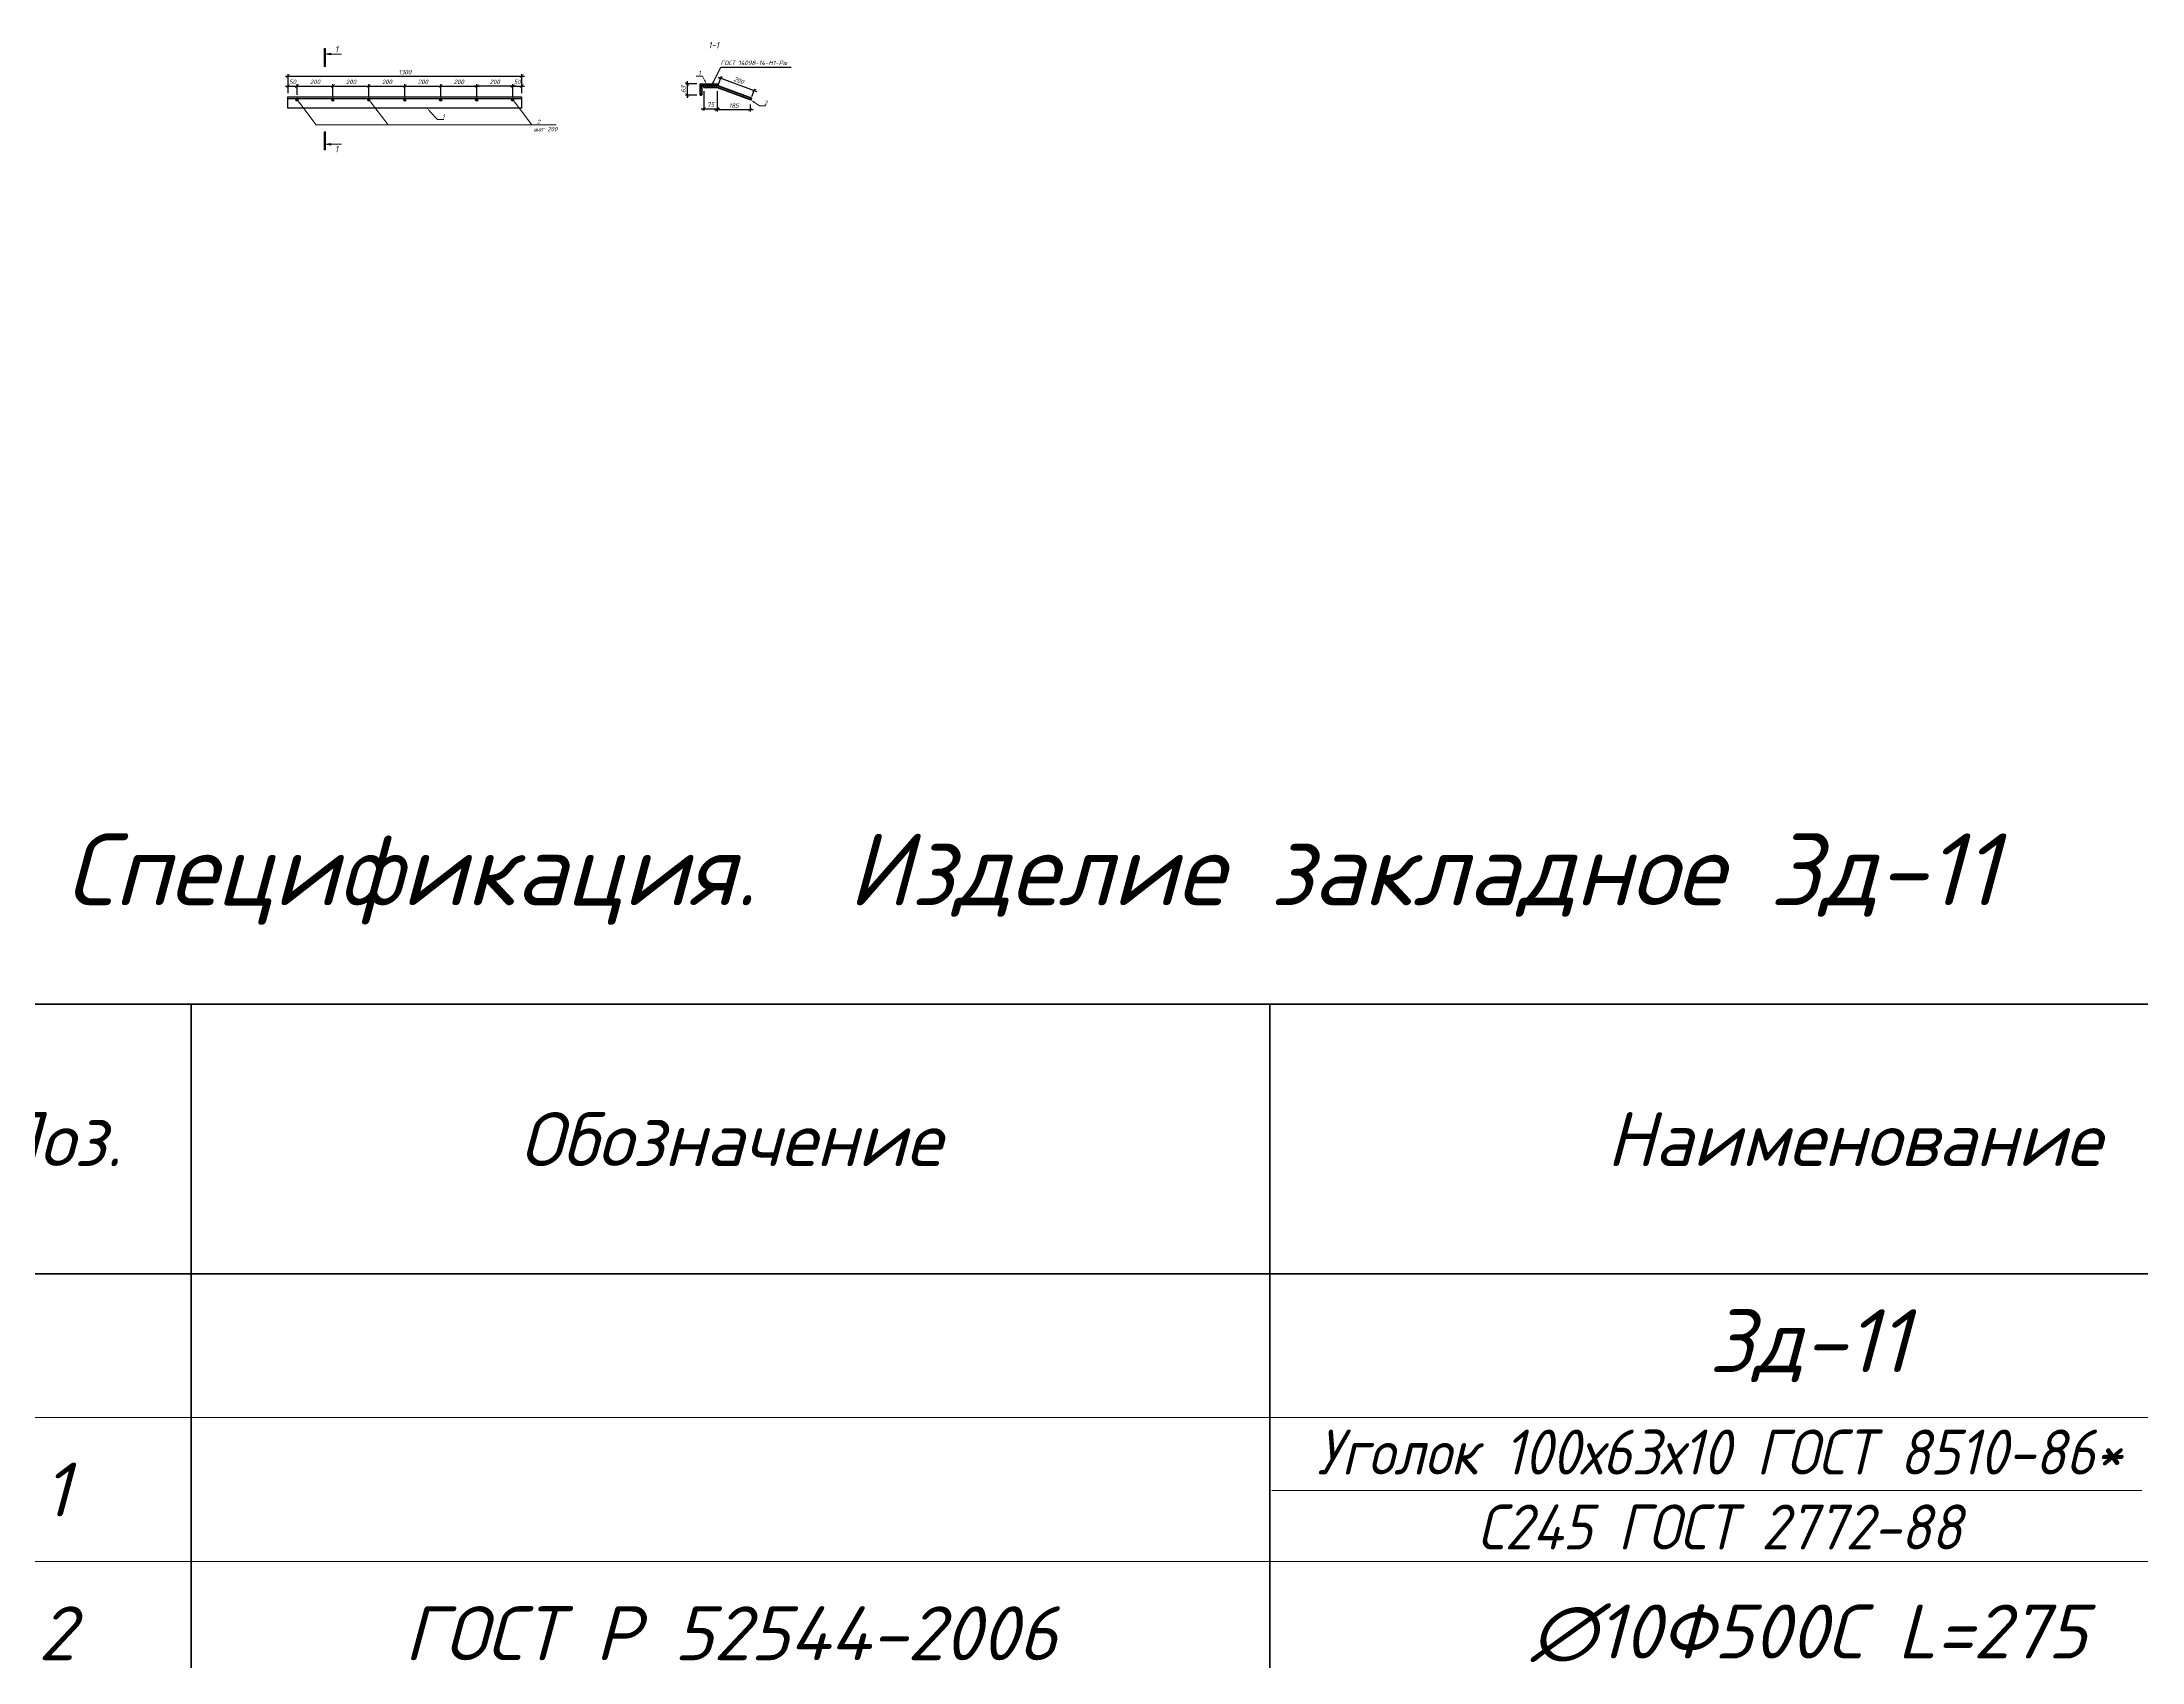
# Model space of a CAD drawing. Header units: millimetres. Extents: x -79646 to -14939, y -87243 to -58107.
# Drawn here: x -44636 to -32952, y -74990 to -65977 of the extents above; entities that cross this region are included whole.
import ezdxf
from ezdxf import colors
from ezdxf.entities.mleader import LeaderData, LeaderLine
from ezdxf.enums import TextEntityAlignment as Align
from ezdxf.math import Vec2, Vec3

# ---------------------------------------------------------------- set-up
doc = ezdxf.new("R2010")
doc.units = ezdxf.units.MM
doc.header["$PDMODE"] = 3
doc.layers.get('0').update_dxf_attribs({"lineweight": 5})
doc.layers.get('Defpoints').update_dxf_attribs({"lineweight": 0})
for name, color, linetype, lineweight in [('#Cварка', 96, 'Continuous', 30), ('#Dimensions', 7, 'Continuous', 9), ('#Выноски', 7, 'Continuous', 15), ('k_ Арматура', 3, 'Continuous', 50), ('k_ Металл', 1, 'Continuous', 30), ('k_ Размеры', 4, 'Continuous', 15), ('k_ Рамка', 7, 'Continuous', 35)]:
    doc.layers.add(name, color=color, linetype=linetype, lineweight=lineweight)
doc.layers.add('#Hatch', color=252, linetype='Continuous', lineweight=5, true_color=0x696969)
doc.styles.get("Standard").update_dxf_attribs({"font": 'arial.ttf'})
doc.styles.add('STEP PR', font='isocpeui.ttf')
doc.dimstyles.new('100!', dxfattribs={"dimscale": 100, "dimtxt": 2.5, "dimasz": 2, "dimexe": 1, "dimexo": 2, "dimgap": 0.7, "dimtad": 1, "dimdec": 4, "dimlfac": -1, "dimdsep": 46, "dimtxsty": 'Standard', "dimblk": 'ARCHTICK', "dimcen": 2, "dimdle": 1, "dimclrt": 1, "dimadec": 4, "dimazin": 0, "dimtfac": 1, "dimtdec": 4, "dimtofl": 0, "dimtmove": 1, "dimatfit": 3, "dimfxl": 1, "dimtolj": 1, "dimtzin": 0, "dimarcsym": 0})
doc.dimstyles.new('STEP PR', dxfattribs={"dimscale": 10, "dimtxt": 2.5, "dimasz": 2, "dimexe": 1, "dimexo": 2, "dimgap": 1, "dimtad": 1, "dimdec": 4, "dimlfac": -1, "dimtxsty": 'STEP PR', "dimblk": 'ARCHTICK', "dimcen": 2, "dimdle": 1.5, "dimclrt": 1, "dimadec": 0, "dimazin": 0, "dimtfac": 1, "dimtdec": 4, "dimtmove": 1, "dimatfit": 3, "dimldrblk": 'DOTSMALL', "dimfxl": 1, "dimtolj": 1, "dimtzin": 0, "dimarcsym": 0})

# ---------------------------------------------------------------- blocks, each defined once
blk = doc.blocks.new('_ArchTick')
at = {"color": 0, "linetype": 'ByBlock', "const_width": 0.15}
blk.add_lwpolyline([(-0.5, -0.5), (0.5, 0.5)], dxfattribs=at)
blk = doc.blocks.new('*D418')
at = {"layer": '#Dimensions', "color": 0, "lineweight": -2, "transparency": 16777216}
for p, q in [((-43282, -66167), (-41952, -66167)), ((-43267, -66262), (-43267, -66157)), ((-41967, -66262), (-41967, -66157))]:
    blk.add_line(p, q, dxfattribs=at)
at = {"layer": 'Defpoints', "color": 0, "lineweight": 0, "transparency": 16777216}
for p in [(-41967, -66167), (-43267, -66282), (-41967, -66282)]:
    blk.add_point(p, dxfattribs=at)
at = {"layer": '#Dimensions', "color": 0, "lineweight": -2, "transparency": 16777216, "xscale": 20, "yscale": 20, "zscale": 20, "rotation": 180}
blk.add_blockref('_ArchTick', (-43267, -66167), dxfattribs=at)
at = {"layer": '#Dimensions', "color": 0, "lineweight": -2, "transparency": 16777216, "xscale": 20, "yscale": 20, "zscale": 20}
blk.add_blockref('_ArchTick', (-41967, -66167), dxfattribs=at)
at = {"layer": '#Dimensions', "color": 1, "transparency": 16777216, "insert": (-42617, -66145), "char_height": 25, "attachment_point": 5, "style": 'STEP PR'}
blk.add_mtext('\\A1;1300', dxfattribs=at)
blk = doc.blocks.new('_DotSmall')
at = {"color": 0, "linetype": 'ByBlock', "const_width": 0.5}
blk.add_lwpolyline([(-0.0625, 0, 1), (0.0625, 0, 1)], format="xyb", close=True, dxfattribs=at)
blk = doc.blocks.new('*D419')
at = {"layer": '#Dimensions', "color": 0, "lineweight": -2, "transparency": 16777216}
for p, q in [((-43282, -66222), (-43202, -66222)), ((-43267, -66262), (-43267, -66212)), ((-43217, -66272), (-43217, -66212))]:
    blk.add_line(p, q, dxfattribs=at)
at = {"layer": 'Defpoints', "color": 0, "lineweight": 0, "transparency": 16777216}
for p in [(-43217, -66222), (-43267, -66282), (-43217, -66292)]:
    blk.add_point(p, dxfattribs=at)
at = {"layer": '#Dimensions', "color": 0, "lineweight": -2, "transparency": 16777216, "xscale": 20, "yscale": 20, "zscale": 20, "rotation": 180}
blk.add_blockref('_ArchTick', (-43267, -66222), dxfattribs=at)
at = {"layer": '#Dimensions', "color": 0, "lineweight": -2, "transparency": 16777216, "xscale": 20, "yscale": 20, "zscale": 20}
blk.add_blockref('_ArchTick', (-43217, -66222), dxfattribs=at)
at = {"layer": '#Dimensions', "color": 1, "transparency": 16777216, "insert": (-43242, -66199), "char_height": 25, "attachment_point": 5, "style": 'STEP PR'}
blk.add_mtext('\\A1;50', dxfattribs=at)
blk = doc.blocks.new('*D420')
at = {"layer": '#Dimensions', "color": 0, "lineweight": -2, "transparency": 16777216}
for p, q in [((-42002, -66222), (-42232, -66222)), ((-42217, -66278), (-42217, -66212)), ((-42017, -66278), (-42017, -66212))]:
    blk.add_line(p, q, dxfattribs=at)
at = {"layer": 'Defpoints', "color": 0, "lineweight": 0, "transparency": 16777216}
for p in [(-42217, -66222), (-42217, -66298), (-42017, -66298)]:
    blk.add_point(p, dxfattribs=at)
at = {"layer": '#Dimensions', "color": 0, "lineweight": -2, "transparency": 16777216, "xscale": 20, "yscale": 20, "zscale": 20, "rotation": 180}
blk.add_blockref('_ArchTick', (-42217, -66222), dxfattribs=at)
at = {"layer": '#Dimensions', "color": 0, "lineweight": -2, "transparency": 16777216, "xscale": 20, "yscale": 20, "zscale": 20}
blk.add_blockref('_ArchTick', (-42017, -66222), dxfattribs=at)
at = {"layer": '#Dimensions', "color": 1, "transparency": 16777216, "insert": (-42117, -66199), "char_height": 25, "attachment_point": 5, "style": 'STEP PR'}
blk.add_mtext('\\A1;200', dxfattribs=at)
blk = doc.blocks.new('*D423')
at = {"layer": '#Dimensions', "color": 0, "lineweight": -2, "transparency": 16777216}
for p, q in [((-43232, -66222), (-43002, -66222)), ((-43217, -66272), (-43217, -66212)), ((-43017, -66278), (-43017, -66212))]:
    blk.add_line(p, q, dxfattribs=at)
at = {"layer": 'Defpoints', "color": 0, "lineweight": 0, "transparency": 16777216}
for p in [(-43017, -66222), (-43217, -66292), (-43017, -66298)]:
    blk.add_point(p, dxfattribs=at)
at = {"layer": '#Dimensions', "color": 0, "lineweight": -2, "transparency": 16777216, "xscale": 20, "yscale": 20, "zscale": 20, "rotation": 180}
blk.add_blockref('_ArchTick', (-43217, -66222), dxfattribs=at)
at = {"layer": '#Dimensions', "color": 0, "lineweight": -2, "transparency": 16777216, "xscale": 20, "yscale": 20, "zscale": 20}
blk.add_blockref('_ArchTick', (-43017, -66222), dxfattribs=at)
at = {"layer": '#Dimensions', "color": 1, "transparency": 16777216, "insert": (-43117, -66199), "char_height": 25, "attachment_point": 5, "style": 'STEP PR'}
blk.add_mtext('\\A1;200', dxfattribs=at)
blk = doc.blocks.new('*D424')
at = {"layer": '#Dimensions', "color": 0, "lineweight": -2, "transparency": 16777216}
for p, q in [((-43032, -66222), (-42802, -66222)), ((-43017, -66278), (-43017, -66212)), ((-42817, -66278), (-42817, -66212))]:
    blk.add_line(p, q, dxfattribs=at)
at = {"layer": 'Defpoints', "color": 0, "lineweight": 0, "transparency": 16777216}
for p in [(-42817, -66222), (-43017, -66298), (-42817, -66298)]:
    blk.add_point(p, dxfattribs=at)
at = {"layer": '#Dimensions', "color": 0, "lineweight": -2, "transparency": 16777216, "xscale": 20, "yscale": 20, "zscale": 20, "rotation": 180}
blk.add_blockref('_ArchTick', (-43017, -66222), dxfattribs=at)
at = {"layer": '#Dimensions', "color": 0, "lineweight": -2, "transparency": 16777216, "xscale": 20, "yscale": 20, "zscale": 20}
blk.add_blockref('_ArchTick', (-42817, -66222), dxfattribs=at)
at = {"layer": '#Dimensions', "color": 1, "transparency": 16777216, "insert": (-42917, -66199), "char_height": 25, "attachment_point": 5, "style": 'STEP PR'}
blk.add_mtext('\\A1;200', dxfattribs=at)
blk = doc.blocks.new('*D425')
at = {"layer": '#Dimensions', "color": 0, "lineweight": -2, "transparency": 16777216}
for p, q in [((-42832, -66222), (-42602, -66222)), ((-42817, -66278), (-42817, -66212)), ((-42617, -66278), (-42617, -66212))]:
    blk.add_line(p, q, dxfattribs=at)
at = {"layer": 'Defpoints', "color": 0, "lineweight": 0, "transparency": 16777216}
for p in [(-42617, -66222), (-42817, -66298), (-42617, -66298)]:
    blk.add_point(p, dxfattribs=at)
at = {"layer": '#Dimensions', "color": 0, "lineweight": -2, "transparency": 16777216, "xscale": 20, "yscale": 20, "zscale": 20, "rotation": 180}
blk.add_blockref('_ArchTick', (-42817, -66222), dxfattribs=at)
at = {"layer": '#Dimensions', "color": 0, "lineweight": -2, "transparency": 16777216, "xscale": 20, "yscale": 20, "zscale": 20}
blk.add_blockref('_ArchTick', (-42617, -66222), dxfattribs=at)
at = {"layer": '#Dimensions', "color": 1, "transparency": 16777216, "insert": (-42717, -66199), "char_height": 25, "attachment_point": 5, "style": 'STEP PR'}
blk.add_mtext('\\A1;200', dxfattribs=at)
blk = doc.blocks.new('*D426')
at = {"layer": '#Dimensions', "color": 0, "lineweight": -2, "transparency": 16777216}
for p, q in [((-42632, -66222), (-42402, -66222)), ((-42617, -66278), (-42617, -66212)), ((-42417, -66278), (-42417, -66212))]:
    blk.add_line(p, q, dxfattribs=at)
at = {"layer": 'Defpoints', "color": 0, "lineweight": 0, "transparency": 16777216}
for p in [(-42417, -66222), (-42617, -66298), (-42417, -66298)]:
    blk.add_point(p, dxfattribs=at)
at = {"layer": '#Dimensions', "color": 0, "lineweight": -2, "transparency": 16777216, "xscale": 20, "yscale": 20, "zscale": 20, "rotation": 180}
blk.add_blockref('_ArchTick', (-42617, -66222), dxfattribs=at)
at = {"layer": '#Dimensions', "color": 0, "lineweight": -2, "transparency": 16777216, "xscale": 20, "yscale": 20, "zscale": 20}
blk.add_blockref('_ArchTick', (-42417, -66222), dxfattribs=at)
at = {"layer": '#Dimensions', "color": 1, "transparency": 16777216, "insert": (-42517, -66199), "char_height": 25, "attachment_point": 5, "style": 'STEP PR'}
blk.add_mtext('\\A1;200', dxfattribs=at)
blk = doc.blocks.new('*D427')
at = {"layer": '#Dimensions', "color": 0, "lineweight": -2, "transparency": 16777216}
for p, q in [((-42432, -66222), (-42202, -66222)), ((-42417, -66278), (-42417, -66212)), ((-42217, -66278), (-42217, -66212))]:
    blk.add_line(p, q, dxfattribs=at)
at = {"layer": 'Defpoints', "color": 0, "lineweight": 0, "transparency": 16777216}
for p in [(-42217, -66222), (-42417, -66298), (-42217, -66298)]:
    blk.add_point(p, dxfattribs=at)
at = {"layer": '#Dimensions', "color": 0, "lineweight": -2, "transparency": 16777216, "xscale": 20, "yscale": 20, "zscale": 20, "rotation": 180}
blk.add_blockref('_ArchTick', (-42417, -66222), dxfattribs=at)
at = {"layer": '#Dimensions', "color": 0, "lineweight": -2, "transparency": 16777216, "xscale": 20, "yscale": 20, "zscale": 20}
blk.add_blockref('_ArchTick', (-42217, -66222), dxfattribs=at)
at = {"layer": '#Dimensions', "color": 1, "transparency": 16777216, "insert": (-42317, -66199), "char_height": 25, "attachment_point": 5, "style": 'STEP PR'}
blk.add_mtext('\\A1;200', dxfattribs=at)
blk = doc.blocks.new('*U21')
at = {"linetype": 'ByBlock', "ltscale": 100}
h = blk.add_hatch(color=256, dxfattribs=at)
h.dxf.hatch_style = 1
h.paths.add_polyline_path([(35, 1000), (-35, 1000), (-35, 0), (35, 0)])
h = blk.add_hatch(color=256, dxfattribs=at)
h.dxf.hatch_style = 1
h.paths.add_polyline_path([(335, 750), (335, 700), (335, 650), (35, 700)])
for p, q in [((-35, 1000), (35, 1000)), ((-35, 0), (-35, 1000)), ((35, 0), (-35, 0)), ((35, 1000), (35, 0)), ((35, 700), (335, 750)), ((35, 700), (335, 650)), ((335, 750), (335, 700)), ((335, 650), (335, 700))]:
    blk.add_line(p, q, dxfattribs=at)
at = {"linetype": 'ByBlock', "ltscale": 100, "extrusion": (0, 1, 0), "elevation": 700}
blk.add_lwpolyline([(-925, 0), (-335, 0)], dxfattribs=at)
at = {"ltscale": 100, "style": 'STEP PR'}
blk.add_attdef('Nv', text='', height=350, dxfattribs=at).set_placement((781, 790), align=Align.RIGHT)
blk = doc.blocks.new('*U42')
at = {"linetype": 'ByBlock', "ltscale": 100}
h = blk.add_hatch(color=256, dxfattribs=at)
h.dxf.hatch_style = 1
h.paths.add_polyline_path([(35, 0), (-35, 0), (-35, -1000), (35, -1000)])
h = blk.add_hatch(color=256, dxfattribs=at)
h.dxf.hatch_style = 1
h.paths.add_polyline_path([(335, -750), (335, -700), (335, -650), (35, -700)])
for p, q in [((35, 0), (-35, 0)), ((-35, 0), (-35, -1000)), ((35, -1000), (35, 0)), ((-35, -1000), (35, -1000)), ((35, -700), (335, -650)), ((35, -700), (335, -750)), ((335, -650), (335, -700)), ((335, -750), (335, -700))]:
    blk.add_line(p, q, dxfattribs=at)
at = {"linetype": 'ByBlock', "ltscale": 100, "extrusion": (0, -1, 0), "elevation": 700}
blk.add_lwpolyline([(925, 0), (335, 0)], dxfattribs=at)
at = {"ltscale": 100, "style": 'STEP PR'}
blk.add_attdef('Nv', text='', height=350, dxfattribs=at).set_placement((781, -1140), align=Align.RIGHT)
blk = doc.blocks.new('*U260')
at = {"color": 0, "linetype": 'ByBlock', "lineweight": -2}
for p, q in [((-63, 0), (-63, 7)), ((-63, 0), (0, 0)), ((-60, 10), (-20, 10)), ((-10, 20), (-10, 97)), ((0, 100), (-7, 100)), ((0, 0), (0, 100))]:
    blk.add_line(p, q, dxfattribs=at)
for centre, radius, start, end in [((-60, 7), 3.3, 90, 180), ((-20, 20), 10, 270, 0), ((-7, 97), 3.3, 89.045, 179.9778)]:
    blk.add_arc(centre, radius, start, end, dxfattribs=at)
blk = doc.blocks.new('*D429')
at = {"layer": '#Dimensions', "color": 0, "lineweight": -2, "transparency": 16777216}
for p, q in [((-40968, -66349), (-40864, -66349)), ((-40953, -66250), (-40953, -66359)), ((-40879, -66250), (-40879, -66359))]:
    blk.add_line(p, q, dxfattribs=at)
at = {"layer": 'Defpoints', "color": 0, "lineweight": 0, "transparency": 16777216}
for p in [(-40953, -66230), (-40879, -66230), (-40879, -66349)]:
    blk.add_point(p, dxfattribs=at)
at = {"layer": '#Dimensions', "color": 0, "lineweight": -2, "transparency": 16777216, "xscale": 20, "yscale": 20, "zscale": 20, "rotation": 180}
blk.add_blockref('_ArchTick', (-40953, -66349), dxfattribs=at)
at = {"layer": '#Dimensions', "color": 0, "lineweight": -2, "transparency": 16777216, "xscale": 20, "yscale": 20, "zscale": 20}
blk.add_blockref('_ArchTick', (-40879, -66349), dxfattribs=at)
at = {"layer": '#Dimensions', "color": 1, "transparency": 16777216, "insert": (-40916, -66326), "char_height": 25, "attachment_point": 5, "style": 'STEP PR'}
blk.add_mtext('\\A1;75', dxfattribs=at)
blk = doc.blocks.new('*D430')
at = {"layer": '#Dimensions', "color": 0, "lineweight": -2, "transparency": 16777216}
for p, q in [((-40874, -66172), (-40659, -66252)), ((-40872, -66211), (-40856, -66168)), ((-40686, -66280), (-40670, -66237))]:
    blk.add_line(p, q, dxfattribs=at)
at = {"layer": 'Defpoints', "color": 0, "lineweight": 0, "transparency": 16777216}
for p in [(-40879, -66230), (-40673, -66247), (-40693, -66299)]:
    blk.add_point(p, dxfattribs=at)
at = {"layer": '#Dimensions', "color": 0, "lineweight": -2, "transparency": 16777216, "xscale": 20, "yscale": 20, "zscale": 20}
for p, rotation in [((-40860, -66177), 159.6037214971827), ((-40673, -66247), 339.6037214971827)]:
    blk.add_blockref('_ArchTick', p, dxfattribs=dict(at, rotation=rotation))
at = {"layer": '#Dimensions', "color": 1, "transparency": 16777216, "insert": (-40759, -66191), "char_height": 25, "attachment_point": 5, "rotation": 339.6037, "style": 'STEP PR'}
blk.add_mtext('\\A1;200', dxfattribs=at)
blk = doc.blocks.new('*U422')
for points in [[(0, -0.5), (0, 0.5)], [(1, -0.5), (1, 0.5)], [(2, -0.5), (2, 0.5)], [(3, -0.5), (3, 0.5)], [(4, -0.5), (4, 0.5)], [(5, -0.5), (5, 0.5)], [(6, -0.5), (6, 0.5)], [(7, -0.5), (7, 0.5)]]:
    blk.add_lwpolyline(points)
blk = doc.blocks.new('*D431')
at = {"layer": '#Dimensions', "color": 0, "lineweight": -2, "transparency": 16777216}
for p, q in [((-40894, -66353), (-40680, -66353)), ((-40879, -66255), (-40879, -66363)), ((-40695, -66324), (-40695, -66363))]:
    blk.add_line(p, q, dxfattribs=at)
at = {"layer": 'Defpoints', "color": 0, "lineweight": 0, "transparency": 16777216}
for p in [(-40879, -66235), (-40695, -66304), (-40695, -66353)]:
    blk.add_point(p, dxfattribs=at)
at = {"layer": '#Dimensions', "color": 0, "lineweight": -2, "transparency": 16777216, "xscale": 20, "yscale": 20, "zscale": 20, "rotation": 180}
blk.add_blockref('_ArchTick', (-40879, -66353), dxfattribs=at)
at = {"layer": '#Dimensions', "color": 0, "lineweight": -2, "transparency": 16777216, "xscale": 20, "yscale": 20, "zscale": 20}
blk.add_blockref('_ArchTick', (-40695, -66353), dxfattribs=at)
at = {"layer": '#Dimensions', "color": 1, "transparency": 16777216, "insert": (-40787, -66331), "char_height": 25, "attachment_point": 5, "style": 'STEP PR'}
blk.add_mtext('\\A1;185', dxfattribs=at)
blk = doc.blocks.new('*D432')
at = {"layer": '#Dimensions', "color": 0, "lineweight": -2, "transparency": 16777216}
for p, q in [((-40993, -66210), (-41056, -66210)), ((-41046, -66195), (-41046, -66288)), ((-40993, -66273), (-41056, -66273))]:
    blk.add_line(p, q, dxfattribs=at)
at = {"layer": 'Defpoints', "color": 0, "lineweight": 0, "transparency": 16777216}
for p in [(-40973, -66210), (-41046, -66273), (-40973, -66273)]:
    blk.add_point(p, dxfattribs=at)
at = {"layer": '#Dimensions', "color": 0, "lineweight": -2, "transparency": 16777216, "xscale": 20, "yscale": 20, "zscale": 20}
for p, rotation in [((-41046, -66210), 90), ((-41046, -66273), 270)]:
    blk.add_blockref('_ArchTick', p, dxfattribs=dict(at, rotation=rotation))
at = {"layer": '#Dimensions', "color": 1, "transparency": 16777216, "insert": (-41068, -66241), "char_height": 25, "attachment_point": 5, "rotation": 90, "style": 'STEP PR'}
blk.add_mtext('\\A1;63', dxfattribs=at)
blk = doc.blocks.new('*D818')
at = {"layer": '#Dimensions', "color": 0, "lineweight": -2, "transparency": 16777216}
for p, q in [((-42032, -66222), (-41952, -66222)), ((-42017, -66278), (-42017, -66212)), ((-41967, -66262), (-41967, -66212))]:
    blk.add_line(p, q, dxfattribs=at)
at = {"layer": 'Defpoints', "color": 0, "lineweight": 0, "transparency": 16777216}
for p in [(-41967, -66222), (-42017, -66298), (-41967, -66282)]:
    blk.add_point(p, dxfattribs=at)
at = {"layer": '#Dimensions', "color": 0, "lineweight": -2, "transparency": 16777216, "xscale": 20, "yscale": 20, "zscale": 20, "rotation": 180}
blk.add_blockref('_ArchTick', (-42017, -66222), dxfattribs=at)
at = {"layer": '#Dimensions', "color": 0, "lineweight": -2, "transparency": 16777216, "xscale": 20, "yscale": 20, "zscale": 20}
blk.add_blockref('_ArchTick', (-41967, -66222), dxfattribs=at)
at = {"layer": '#Dimensions', "color": 1, "transparency": 16777216, "insert": (-41992, -66199), "char_height": 25, "attachment_point": 5, "style": 'STEP PR'}
blk.add_mtext('\\A1;50', dxfattribs=at)
blk = doc.blocks.new('*U43')
for p, q in [((-18500, -1500), (0, -1500)), ((-18500, -3000), (-18500, -1500)), ((-17000, -3000), (-17000, -1500)), ((-11000, -3000), (-11000, -1500)), ((-5000, -3000), (-5000, -1500)), ((-3500, -3000), (-3500, -1500)), ((-2000, -3000), (-2000, -1500)), ((0, -1500), (0, -3000)), ((0, -3000), (-18500, -3000)), ((-18500, -5400), (-18500, -3000)), ((-17000, -5400), (-17000, -3000)), ((-11000, -5400), (-11000, -3000)), ((-5000, -5400), (-5000, -3000)), ((-3500, -5400), (-3500, -3000)), ((-2000, -5400), (-2000, -3000)), ((0, -5400), (0, -3000))]:
    blk.add_line(p, q)
at = {"color": 8, "lineweight": 20}
for p, q in [((0, -3800), (-18500, -3800)), ((0, -4600), (-18500, -4600)), ((0, -5400), (-18500, -5400))]:
    blk.add_line(p, q, dxfattribs=at)
at = {"style": 'STEP PR'}
for s, p in [('Приме-', (-1000, -2021)), ('Масса', (-2750, -2021)), ('Поз.', (-17750, -2250)), ('Обозначение', (-14000, -2250)), ('Наименование', (-7750, -2250)), ('Кол.', (-4250, -2250)), ('ед.,кг', (-2750, -2613)), ('чание', (-1073, -2622))]:
    blk.add_text(s, height=300, dxfattribs=at).set_placement(p, align=Align.MIDDLE)
at = {"style": 'STEP PR', "flags": 8}
blk.add_attdef('СПЕЦИФИКАЦИЯ', (-18463, -950), '', height=400, dxfattribs=at)

msp = doc.modelspace()

# ---------------------------------------------------------------- hatches: boundary and pattern name
at = {"layer": '#Hatch'}
h = msp.add_hatch(dxfattribs=at)
h.set_pattern_fill('ANSI31', color=256, scale=2, style=0)
h.set_pattern_definition([(45, (16288.568, 98353.7525), (-4.49012806, 4.49012806), [])])
h.paths.add_polyline_path([(-40873.39121, -66209.71117), (-40973.39121, -66209.71117), (-40973.39121, -66272.71117), (-40966.69121, -66272.71117, 0.4142135624), (-40963.39121, -66269.41117), (-40963.39121, -66229.71117, -0.4142135624), (-40953.39121, -66219.71117), (-40879.40037, -66219.71117), (-40876.68964, -66219.71117, 0.41898532), (-40873.39138, -66216.35622)])
h = msp.add_hatch(color=256, dxfattribs=at)
edge = h.paths.add_edge_path()
edge.add_arc((-43217.48039, -66297.75768), 6, 0, 360)
h = msp.add_hatch(color=256, dxfattribs=at)
edge = h.paths.add_edge_path()
edge.add_arc((-43017.48039, -66297.75768), 6, 0, 360)
h = msp.add_hatch(color=256, dxfattribs=at)
edge = h.paths.add_edge_path()
edge.add_arc((-42817.48039, -66297.75768), 6, 0, 360)
h = msp.add_hatch(color=256, dxfattribs=at)
edge = h.paths.add_edge_path()
edge.add_arc((-42617.48039, -66297.75768), 6, 0, 360)
h = msp.add_hatch(color=256, dxfattribs=at)
edge = h.paths.add_edge_path()
edge.add_arc((-42417.48039, -66297.75768), 6, 0, 360)
h = msp.add_hatch(color=256, dxfattribs=at)
edge = h.paths.add_edge_path()
edge.add_arc((-42217.48039, -66297.75768), 6, 0, 360)
h = msp.add_hatch(color=256, dxfattribs=at)
edge = h.paths.add_edge_path()
edge.add_arc((-42017.48039, -66297.75768), 6, 0, 360)

# ---------------------------------------------------------------- linework, layer by layer
at = {"layer": '#Dimensions'}
msp.add_lwpolyline([(-43110.03931, -66438.41066), (-41909.95918, -66438.41066)], dxfattribs=at)
msp.add_lwpolyline([(-37793.28174, -74035.50399), (-32951.95046, -74035.50399)])
at = {"layer": 'k_ Арматура'}
for points in [[(-40689.3397, -66289.71117), (-40874.15037, -66220.65992, 0.0896316541), (-40879.40037, -66219.71117), (-40953.39121, -66219.71117)], [(-40692.8397, -66299.07867), (-40877.65037, -66230.02742, 0.0896316541), (-40879.40037, -66229.71117), (-40953.39121, -66229.71117)]]:
    msp.add_lwpolyline(points, format="xyb", dxfattribs=at)
for points in [[(-40953.39121, -66219.71117), (-40953.39121, -66229.71117)], [(-40689.3397, -66289.71117), (-40692.8397, -66299.07867)]]:
    msp.add_lwpolyline(points, dxfattribs=at)
for centre in [(-43217.48039, -66297.75768), (-43017.48039, -66297.75768), (-42817.48039, -66297.75768), (-42617.48039, -66297.75768), (-42417.48039, -66297.75768), (-42217.48039, -66297.75768), (-42017.48039, -66297.75768)]:
    msp.add_circle(centre, 6, dxfattribs=at)
at = {"layer": 'k_ Металл'}
msp.add_lwpolyline([(-43267.48039, -66281.75768), (-41967.48039, -66281.75768), (-41967.48039, -66344.75768), (-43267.48039, -66344.75768)], close=True, dxfattribs=at)
msp.add_lwpolyline([(-43267.48039, -66291.75768), (-41967.48039, -66291.75768)], dxfattribs=at)

# ---------------------------------------------------------------- block references
at = {"layer": '#Cварка', "xscale": 10, "yscale": 10, "zscale": 10}
msp.add_blockref('*U422', (-40953.39121, -66224.71117), dxfattribs=at)
ref = msp.add_blockref('*U21', (-43062.69629, -66114.12006), dxfattribs=dict(xscale=0.1, yscale=0.1, zscale=0.1))
ref.add_attrib('Nv', '1', dxfattribs={"ltscale": 100, "height": 35, "style": 'STEP PR'}).set_placement((-42989.03419, -66035.11873), align=Align.RIGHT)
ref = msp.add_blockref('*U42', (-43062.69629, -66476.34288), dxfattribs=dict(xscale=0.1, yscale=0.1, zscale=0.1))
ref.add_attrib('Nv', '1', dxfattribs={"ltscale": 100, "height": 35, "style": 'STEP PR'}).set_placement((-42989.03419, -66590.34421), align=Align.RIGHT)
at = {"layer": 'k_ Металл', "xscale": -1, "rotation": 270}
msp.add_blockref('*U260', (-40973.39121, -66209.71117), dxfattribs=at)
at = {"layer": 'k_ Рамка'}
ref = msp.add_blockref('*U43', (-26805.15099, -69830.44403), dxfattribs=at)
ref.add_attrib('СПЕЦИФИКАЦИЯ', '   Спецификация.  Изделие закладное Зд-11', (-45267.75671, -70780.17923), dxfattribs={"layer": '0', "height": 400, "style": 'STEP PR'})

# ---------------------------------------------------------------- texts
at = {"layer": '#Dimensions', "lineweight": 13, "insert": (-40675.30789, -66093.50667), "char_height": 25, "width": 474.3695807, "attachment_point": 5, "style": 'STEP PR'}
msp.add_mtext('ГОСТ 14098-14-Н1-Рш ', dxfattribs=at)
at = {"attachment_point": 5, "style": 'STEP PR'}
for s, insert, char_height, width in [('{\\W0.9;Уголок 100х63х10 ГОСТ 8510-86*\\PС245 ГОСТ 2772-88}', (-35302.20261, -74030.44403), 250, 5598.1012193), ('1', (-44555.15099, -74030.18268), 300, 1535.1078645), ('2', (-44555.15099, -74830.18268), 300, 1535.1078645), ('ГОСТ Р 52544-2006', (-40805.15099, -74830.18268), 300, 6000), ('∅10Ф500С L=275', (-34805.15099, -74830.18268), 300, 6000)]:
    msp.add_mtext(s, dxfattribs=dict(at, insert=insert, char_height=char_height, width=width))
at = {"layer": 'k_ Размеры', "color": 7, "insert": (-40899.58728, -65994.64838), "char_height": 35, "width": 198.5001825, "attachment_point": 5, "style": 'STEP PR'}
msp.add_mtext('\\A1;1-1', dxfattribs=at)
at = {"layer": 'k_ Рамка', "insert": (-34805.15099, -73230.44403), "char_height": 350, "width": 6000, "attachment_point": 5, "line_spacing_factor": 0.96, "style": 'STEP PR'}
msp.add_mtext('{\\fISOCPEUR|b1|i1|c204|p34;Зд-11}', dxfattribs=at)

# ---------------------------------------------------------------- dimensions: what is measured, and where the dimension line sits
at = {"layer": '#Dimensions'}
for base, p1, p2, picture, middle in [((-41967.48039, -66167.11467), (-43267.48039, -66281.75768), (-41967.48039, -66281.75768), '*D418', (-42617.48039, -66144.61467)), ((-43017.48039, -66221.52661), (-43217.48039, -66291.75768), (-43017.48039, -66297.75768), '*D423', (-43117.48039, -66199.02661)), ((-42817.48039, -66221.52661), (-43017.48039, -66297.75768), (-42817.48039, -66297.75768), '*D424', (-42917.48039, -66199.02661)), ((-42617.48039, -66221.52661), (-42817.48039, -66297.75768), (-42617.48039, -66297.75768), '*D425', (-42717.48039, -66199.02661)), ((-42417.48039, -66221.52661), (-42617.48039, -66297.75768), (-42417.48039, -66297.75768), '*D426', (-42517.48039, -66199.02661)), ((-42217.48039, -66221.52661), (-42417.48039, -66297.75768), (-42217.48039, -66297.75768), '*D427', (-42317.48039, -66199.02661)), ((-42217.48039, -66221.52661), (-42017.48039, -66297.75768), (-42217.48039, -66297.75768), '*D420', (-42117.48039, -66199.02661)), ((-40879.40037, -66348.88487), (-40953.39121, -66229.71117), (-40879.40037, -66229.71117), '*D429', (-40916.39579, -66326.22388)), ((-40694.5897, -66353.27237), (-40879.40037, -66234.71117), (-40694.5897, -66303.76242), '*D431', (-40786.99503, -66330.77237))]:
    dim = msp.add_linear_dim(base=base, p1=p1, p2=p2, dimstyle='STEP PR', override={"dimrnd": 5}, dxfattribs=at)
    dim.commit()
    dim.dimension.update_dxf_attribs({"geometry": picture, "text_midpoint": middle})
for base, p1, p2, picture, middle in [((-43217.48039, -66221.52661), (-43267.48039, -66281.75768), (-43217.48039, -66291.75768), '*D419', (-43242.48039, -66221.52661)), ((-41967.48039, -66221.52661), (-42017.48039, -66297.75768), (-41967.48039, -66281.75768), '*D818', (-41992.48039, -66221.52661))]:
    dim = msp.add_linear_dim(base=base, p1=p1, p2=p2, dimstyle='STEP PR', override={"dimrnd": 5}, dxfattribs=at)
    dim.commit()
    dim.dimension.update_dxf_attribs({"geometry": picture, "text_midpoint": middle, "dimtype": 160})
dim = msp.add_linear_dim(base=(-41045.56424, -66272.71117), p1=(-40973.39121, -66209.71117), p2=(-40973.39121, -66272.71117), angle=90, dimstyle='STEP PR', override={"dimrnd": 1}, dxfattribs=at)
dim.commit()
dim.dimension.update_dxf_attribs({"geometry": '*D432', "text_midpoint": (-41068.06424, -66241.21117)})
dim = msp.add_aligned_dim(p1=(-40879.40037, -66229.71117), p2=(-40692.8397, -66299.07867), distance=56.02118, dimstyle='STEP PR', override={"dimrnd": 5}, dxfattribs=at)
dim.commit()
dim.dimension.update_dxf_attribs({"geometry": '*D430', "text_midpoint": (-40758.75453, -66190.79665)})

# ---------------------------------------------------------------- leaders
at = {"layer": '#Dimensions', "lineweight": 13}
msp.add_leader([(-40913.39121, -66224.71117), (-40858.58713, -66117.77117), (-40467.98187, -66117.77117)], dimstyle='100!', override={"dimscale": 2, "dimasz": 15, "dimrnd": 5}, dxfattribs=at)
at = {"layer": '#Выноски'}
ml = msp.add_multileader_mtext('Standard', dxfattribs=at)
ml.set_content('\\A1; 1', color=256, style='STEP PR')
ml.set_leader_properties(color=256, linetype='ByLayer', lineweight=-1)
ml.build(insert=Vec2(0, 0))
ml.multileader.update_dxf_attribs({"text_left_attachment_type": 6, "text_right_attachment_type": 6, "dogleg_length": 0, "arrow_head_size": 25, "scale": 0.1})
ctx = ml.context
ctx.base_point, ctx.scale, ctx.char_height, ctx.arrow_head_size, ctx.landing_gap_size, ctx.plane_origin = Vec3(-41011.58536, -66167.13328), 0.1, 24, 25, 10, Vec3(-32832.62666, -73788.25691)
ctx.left_attachment, ctx.right_attachment = 6, 6
notes = []
notes.append((ctx, [(1, (1, 1, 0), (-40960.67627, -66167.13328), (-1, 0), 0, [(1, [(-40937.79777, -66211.87072)], 0, [])])]))
ctx.mtext.insert, ctx.mtext.rotation, ctx.mtext.flow_direction = Vec3(-41001.58536, -66138.33328), 6.2831853072, 5
ml = msp.add_multileader_mtext('Standard', dxfattribs=at)
ml.set_content('\\A1; ', color=256, style='STEP PR')
ml.set_leader_properties(color=256, linetype='ByLayer', lineweight=-1)
ml.build(insert=Vec2(0, 0))
ml.multileader.update_dxf_attribs({"text_left_attachment_type": 6, "text_right_attachment_type": 6, "dogleg_length": 0, "arrow_head_size": 25, "scale": 0.1})
ctx = ml.context
ctx.base_point, ctx.scale, ctx.char_height, ctx.arrow_head_size, ctx.landing_gap_size, ctx.plane_origin = Vec3(-43110.03931, -66438.41066), 0.1, 24, 25, 10, Vec3(-35086.17055, -73977.81625)
ctx.left_attachment, ctx.right_attachment = 6, 6
notes.append((ctx, [(0, (1, 1, 0), (-43110.03931, -66438.41066), (1, 0), 0, [(1, [(-43217.48039, -66297.75768)], 0, [])])]))
ctx.mtext.insert, ctx.mtext.rotation, ctx.mtext.width, ctx.mtext.flow_direction = Vec3(-43100.03931, -66414.41066), 6.2831853072, 490.4954103, 5
ml = msp.add_multileader_mtext('Standard', dxfattribs=at)
ml.set_content('\\A1; ', color=256, style='STEP PR')
ml.set_leader_properties(color=256, linetype='ByLayer', lineweight=-1)
ml.build(insert=Vec2(0, 0))
ml.multileader.update_dxf_attribs({"text_left_attachment_type": 6, "text_right_attachment_type": 6, "dogleg_length": 0, "arrow_head_size": 25, "scale": 0.1})
ctx = ml.context
ctx.base_point, ctx.scale, ctx.char_height, ctx.arrow_head_size, ctx.landing_gap_size, ctx.plane_origin = Vec3(-42710.03931, -66438.41066), 0.1, 24, 25, 10, Vec3(-34686.17055, -73977.81625)
ctx.left_attachment, ctx.right_attachment = 6, 6
notes.append((ctx, [(0, (1, 1, 0), (-42710.03931, -66438.41066), (1, 0), 0, [(1, [(-42817.48039, -66297.75768)], 0, [])])]))
ctx.mtext.insert, ctx.mtext.rotation, ctx.mtext.width, ctx.mtext.flow_direction = Vec3(-42700.03931, -66414.41066), 6.2831853072, 490.4954103, 5
ml = msp.add_multileader_mtext('Standard', dxfattribs=at)
ml.set_content('\\A1; 1', color=256, style='STEP PR')
ml.set_leader_properties(color=256, linetype='ByLayer', lineweight=-1)
ml.build(insert=Vec2(0, 0))
ml.multileader.update_dxf_attribs({"text_left_attachment_type": 6, "text_right_attachment_type": 6, "dogleg_length": 0, "arrow_head_size": 25, "scale": 0.1})
ctx = ml.context
ctx.base_point, ctx.scale, ctx.char_height, ctx.arrow_head_size, ctx.landing_gap_size, ctx.plane_origin = Vec3(-42436.25118, -66407.94022), 0.1, 24, 25, 10, Vec3(-34345.55787, -74025.57578)
ctx.left_attachment, ctx.right_attachment = 6, 6
notes.append((ctx, [(0, (1, 1, 0), (-42436.25118, -66407.94022), (1, 0), 0, [(1, [(-42494.28638, -66344.75768)], 0, [])])]))
ctx.mtext.insert, ctx.mtext.rotation, ctx.mtext.flow_direction = Vec3(-42426.25118, -66379.14022), 6.2831853072, 5
ml = msp.add_multileader_mtext('Standard', dxfattribs=at)
ml.set_content('\\A1; 2\\Pшаг 200', color=256, style='STEP PR')
ml.set_leader_properties(color=256, linetype='ByLayer', lineweight=-1)
ml.build(insert=Vec2(0, 0))
ml.multileader.update_dxf_attribs({"text_left_attachment_type": 6, "text_right_attachment_type": 6, "dogleg_length": 0, "arrow_head_size": 25, "scale": 0.1})
ctx = ml.context
ctx.base_point, ctx.scale, ctx.char_height, ctx.arrow_head_size, ctx.landing_gap_size, ctx.plane_origin = Vec3(-41909.95918, -66438.41066), 0.1, 24, 25, 10, Vec3(-33886.09042, -73977.81625)
ctx.left_attachment, ctx.right_attachment = 6, 6
notes.append((ctx, [(0, (1, 1, 0), (-41909.95918, -66438.41066), (1, 0), 0, [(1, [(-42017.40026, -66297.75768)], 0, [])])]))
ctx.mtext.insert, ctx.mtext.rotation, ctx.mtext.flow_direction = Vec3(-41899.95918, -66409.61066), 6.2831853072, 5
ml = msp.add_multileader_mtext('Standard', dxfattribs=at)
ml.set_content('\\A1; 2', color=256, style='STEP PR')
ml.set_leader_properties(color=256, linetype='ByLayer', lineweight=-1)
ml.build(insert=Vec2(0, 0))
ml.multileader.update_dxf_attribs({"text_left_attachment_type": 6, "text_right_attachment_type": 6, "dogleg_length": 0, "arrow_head_size": 25, "scale": 0.1})
ctx = ml.context
ctx.base_point, ctx.scale, ctx.char_height, ctx.arrow_head_size, ctx.landing_gap_size, ctx.plane_origin = Vec3(-40644.7013, -66332.10063), 0.1, 24, 25, 10, Vec3(-32657.17907, -73838.81828)
ctx.left_attachment, ctx.right_attachment = 6, 6
notes.append((ctx, [(0, (1, 1, 0), (-40644.7013, -66332.10063), (1, 0), 0, [(1, [(-40692.8397, -66299.07867)], 0, [])])]))
ctx.mtext.insert, ctx.mtext.rotation, ctx.mtext.flow_direction = Vec3(-40634.7013, -66303.30063), 6.2831853072, 5
for ctx, leaders in notes:
    for number, flags, end, landing, length, lines in leaders:
        leader = LeaderData()
        leader.index, (leader.has_last_leader_line, leader.has_dogleg_vector, leader.attachment_direction) = number, flags
        leader.last_leader_point, leader.dogleg_vector, leader.dogleg_length = Vec3(end), Vec3(landing), length
        for number, points, colour, breaks in lines:
            line = LeaderLine()
            line.index, line.vertices, line.color, line.breaks = number, Vec3.list(points), colors.encode_raw_color(colour), breaks
            leader.lines.append(line)
        ctx.leaders.append(leader)

doc.saveas('drawing.dxf')
